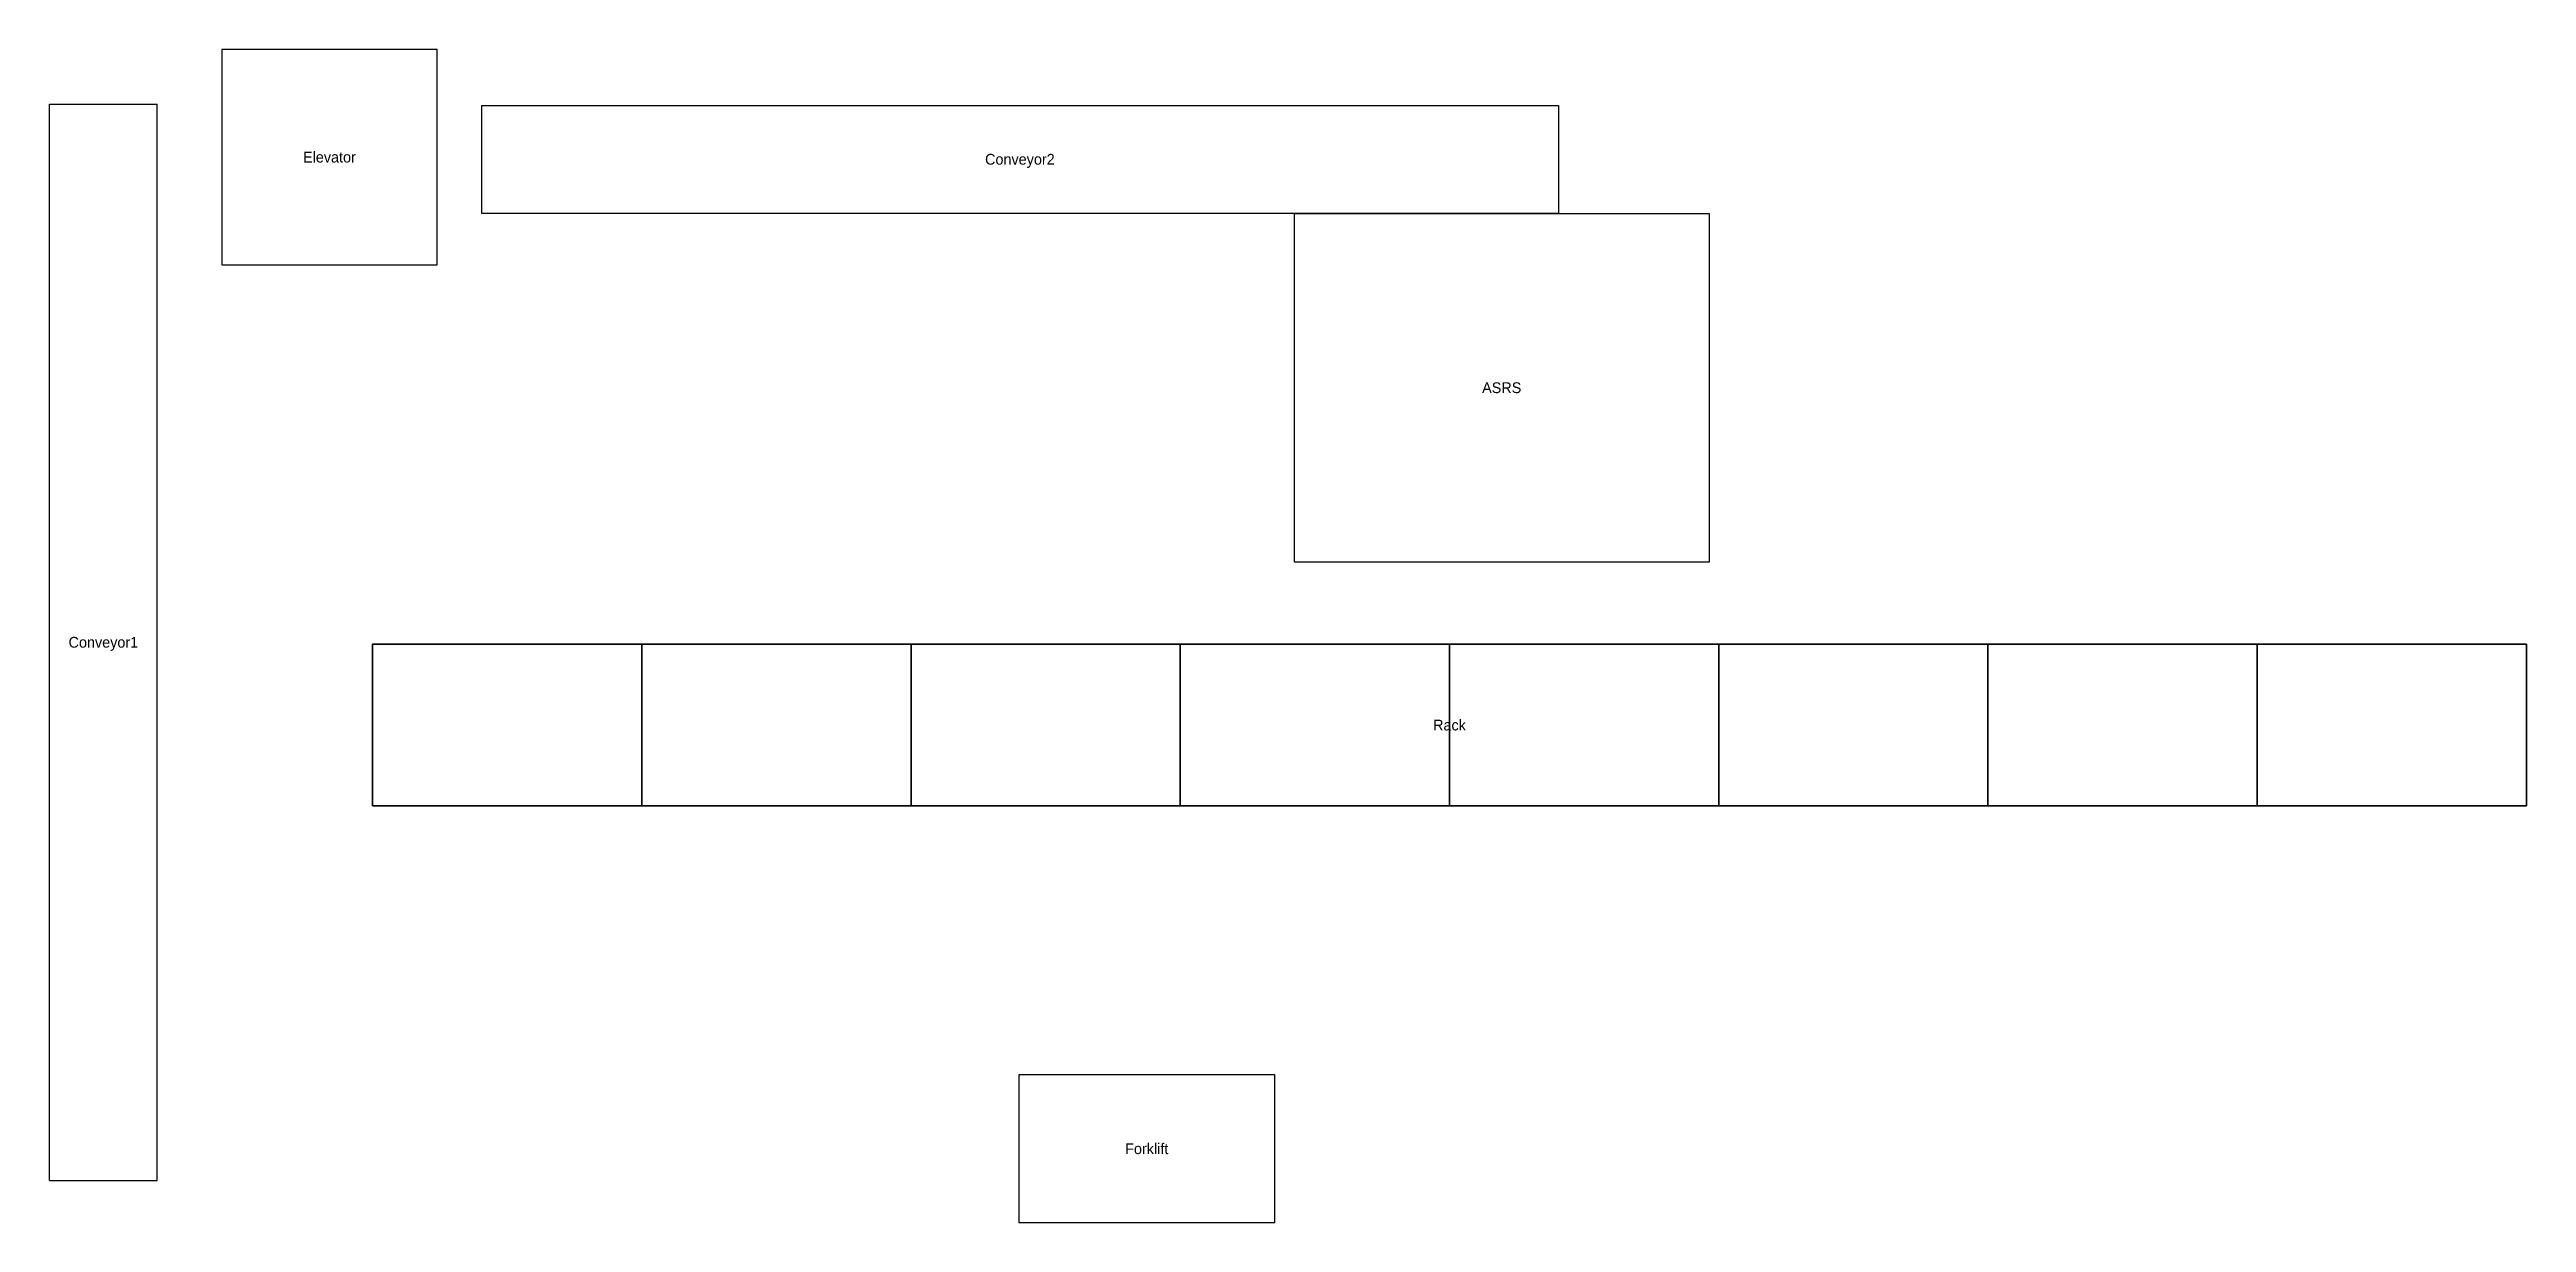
# Model space of a CAD drawing. Extents: x -27 to 16, y -14 to 14.5.
# Drawn here: x -7 to 16, y 3.63 to 14.53 of the extents above; entities that cross this region are included whole.
import ezdxf
from ezdxf.enums import TextEntityAlignment as Align

# ---------------------------------------------------------------- set-up
doc = ezdxf.new("R2010")
doc.units = 0
doc.header["$MEASUREMENT"] = 0
doc.layers.add('FRs', color=7, linetype='CONTINUOUS')
doc.layers.add('TEs', color=7, linetype='CONTINUOUS')

msp = doc.modelspace()

# ---------------------------------------------------------------- texts
at = {"layer": 'FRs', "color": 5}
for s, p in [('Conveyor2', (2.011, 13.506, 3)), ('Conveyor1', (-6.499, 9.019, 1)), ('Rack', (6, 8.25))]:
    msp.add_text(s, height=0.1, dxfattribs=at).set_placement(p, align=Align.MIDDLE_CENTER)
at = {"layer": 'TEs', "color": 1}
for s, p in [('Elevator', (-4.4, 13.526, 0.809)), ('ASRS', (6.485, 11.384)), ('Forklift', (3.189, 4.314))]:
    msp.add_text(s, height=0.1, dxfattribs=at).set_placement(p, align=Align.MIDDLE_CENTER)

# ---------------------------------------------------------------- linework, layer by layer
at = {"layer": 'FRs', "color": 5}
for p, q in [((-6.999, 14.019, 1), (-5.999, 14.019, 1)), ((-6.999, 4.019, 1), (-6.999, 14.019, 1)), ((-5.999, 4.019, 1), (-5.999, 14.019, 1)), ((-2.989, 14.006, 3), (-2.989, 13.006, 3)), ((-2.989, 14.006, 3), (7.011, 14.006, 3)), ((7.011, 14.006, 3), (7.011, 13.006, 3)), ((-2.989, 13.006, 3), (7.011, 13.006, 3)), ((-4, 9), (-1.5, 9)), ((-4, 7.5), (-4, 9)), ((-4, 9, 1.4), (-1.5, 9, 1.4)), ((-4, 7.5, 1.4), (-4, 9, 1.4)), ((-4, 9, 2.8), (-1.5, 9, 2.8)), ((-4, 7.5, 2.8), (-4, 9, 2.8)), ((-4, 9, 4.2), (-1.5, 9, 4.2)), ((-4, 7.5, 4.2), (-4, 9, 4.2)), ((-4, 9, 5.6), (-1.5, 9, 5.6)), ((-4, 7.5, 5.6), (-4, 9, 5.6)), ((-4, 9, 7), (-1.5, 9, 7)), ((-4, 7.5, 7), (-4, 9, 7)), ((-4, 9), (-4, 7.5)), ((16, 9), (-4, 9)), ((-1.5, 9), (-1.5, 7.5)), ((-1.5, 9, 1.4), (-1.5, 7.5, 1.4)), ((-1.5, 9, 2.8), (-1.5, 7.5, 2.8)), ((-1.5, 9, 4.2), (-1.5, 7.5, 4.2)), ((-1.5, 9, 5.6), (-1.5, 7.5, 5.6)), ((-1.5, 9, 7), (-1.5, 7.5, 7)), ((-1.5, 9), (1, 9)), ((-1.5, 7.5), (-1.5, 9)), ((-1.5, 9, 1.4), (1, 9, 1.4)), ((-1.5, 7.5, 1.4), (-1.5, 9, 1.4)), ((-1.5, 9, 2.8), (1, 9, 2.8)), ((-1.5, 7.5, 2.8), (-1.5, 9, 2.8)), ((-1.5, 9, 4.2), (1, 9, 4.2)), ((-1.5, 7.5, 4.2), (-1.5, 9, 4.2)), ((-1.5, 9, 5.6), (1, 9, 5.6)), ((-1.5, 7.5, 5.6), (-1.5, 9, 5.6)), ((-1.5, 9, 7), (1, 9, 7)), ((-1.5, 7.5, 7), (-1.5, 9, 7)), ((1, 9), (1, 7.5)), ((1, 9, 1.4), (1, 7.5, 1.4)), ((1, 9, 2.8), (1, 7.5, 2.8)), ((1, 9, 4.2), (1, 7.5, 4.2)), ((1, 9, 5.6), (1, 7.5, 5.6)), ((1, 9, 7), (1, 7.5, 7)), ((1, 9), (3.5, 9)), ((1, 7.5), (1, 9)), ((1, 9, 1.4), (3.5, 9, 1.4)), ((1, 7.5, 1.4), (1, 9, 1.4)), ((1, 9, 2.8), (3.5, 9, 2.8)), ((1, 7.5, 2.8), (1, 9, 2.8)), ((1, 9, 4.2), (3.5, 9, 4.2)), ((1, 7.5, 4.2), (1, 9, 4.2)), ((1, 9, 5.6), (3.5, 9, 5.6)), ((1, 7.5, 5.6), (1, 9, 5.6)), ((1, 9, 7), (3.5, 9, 7)), ((1, 7.5, 7), (1, 9, 7)), ((3.5, 9), (3.5, 7.5)), ((3.5, 9, 1.4), (3.5, 7.5, 1.4)), ((3.5, 9, 2.8), (3.5, 7.5, 2.8)), ((3.5, 9, 4.2), (3.5, 7.5, 4.2)), ((3.5, 9, 5.6), (3.5, 7.5, 5.6)), ((3.5, 9, 7), (3.5, 7.5, 7)), ((3.5, 9), (6, 9)), ((3.5, 7.5), (3.5, 9)), ((3.5, 9, 1.4), (6, 9, 1.4)), ((3.5, 7.5, 1.4), (3.5, 9, 1.4)), ((3.5, 9, 2.8), (6, 9, 2.8)), ((3.5, 7.5, 2.8), (3.5, 9, 2.8)), ((3.5, 9, 4.2), (6, 9, 4.2)), ((3.5, 7.5, 4.2), (3.5, 9, 4.2)), ((3.5, 9, 5.6), (6, 9, 5.6)), ((3.5, 7.5, 5.6), (3.5, 9, 5.6)), ((3.5, 9, 7), (6, 9, 7)), ((3.5, 7.5, 7), (3.5, 9, 7)), ((6, 9), (6, 7.5)), ((6, 9, 1.4), (6, 7.5, 1.4)), ((6, 9, 2.8), (6, 7.5, 2.8)), ((6, 9, 4.2), (6, 7.5, 4.2)), ((6, 9, 5.6), (6, 7.5, 5.6)), ((6, 9, 7), (6, 7.5, 7)), ((6, 9), (8.5, 9)), ((6, 7.5), (6, 9)), ((6, 9, 1.4), (8.5, 9, 1.4)), ((6, 7.5, 1.4), (6, 9, 1.4)), ((6, 9, 2.8), (8.5, 9, 2.8)), ((6, 7.5, 2.8), (6, 9, 2.8)), ((6, 9, 4.2), (8.5, 9, 4.2)), ((6, 7.5, 4.2), (6, 9, 4.2)), ((6, 9, 5.6), (8.5, 9, 5.6)), ((6, 7.5, 5.6), (6, 9, 5.6)), ((6, 9, 7), (8.5, 9, 7)), ((6, 7.5, 7), (6, 9, 7)), ((8.5, 9), (8.5, 7.5)), ((8.5, 9, 1.4), (8.5, 7.5, 1.4)), ((8.5, 9, 2.8), (8.5, 7.5, 2.8)), ((8.5, 9, 4.2), (8.5, 7.5, 4.2)), ((8.5, 9, 5.6), (8.5, 7.5, 5.6)), ((8.5, 9, 7), (8.5, 7.5, 7)), ((8.5, 9), (11, 9)), ((8.5, 7.5), (8.5, 9)), ((8.5, 9, 1.4), (11, 9, 1.4)), ((8.5, 7.5, 1.4), (8.5, 9, 1.4)), ((8.5, 9, 2.8), (11, 9, 2.8)), ((8.5, 7.5, 2.8), (8.5, 9, 2.8)), ((8.5, 9, 4.2), (11, 9, 4.2)), ((8.5, 7.5, 4.2), (8.5, 9, 4.2)), ((8.5, 9, 5.6), (11, 9, 5.6)), ((8.5, 7.5, 5.6), (8.5, 9, 5.6)), ((8.5, 9, 7), (11, 9, 7)), ((8.5, 7.5, 7), (8.5, 9, 7)), ((11, 9), (11, 7.5)), ((11, 9, 1.4), (11, 7.5, 1.4)), ((11, 9, 2.8), (11, 7.5, 2.8)), ((11, 9, 4.2), (11, 7.5, 4.2)), ((11, 9, 5.6), (11, 7.5, 5.6)), ((11, 9, 7), (11, 7.5, 7)), ((11, 9), (13.5, 9)), ((11, 7.5), (11, 9)), ((11, 9, 1.4), (13.5, 9, 1.4)), ((11, 7.5, 1.4), (11, 9, 1.4)), ((11, 9, 2.8), (13.5, 9, 2.8)), ((11, 7.5, 2.8), (11, 9, 2.8)), ((11, 9, 4.2), (13.5, 9, 4.2)), ((11, 7.5, 4.2), (11, 9, 4.2)), ((11, 9, 5.6), (13.5, 9, 5.6)), ((11, 7.5, 5.6), (11, 9, 5.6)), ((11, 9, 7), (13.5, 9, 7)), ((11, 7.5, 7), (11, 9, 7)), ((13.5, 9), (13.5, 7.5)), ((13.5, 9, 1.4), (13.5, 7.5, 1.4)), ((13.5, 9, 2.8), (13.5, 7.5, 2.8)), ((13.5, 9, 4.2), (13.5, 7.5, 4.2)), ((13.5, 9, 5.6), (13.5, 7.5, 5.6)), ((13.5, 9, 7), (13.5, 7.5, 7)), ((13.5, 9), (16, 9)), ((13.5, 7.5), (13.5, 9)), ((13.5, 9, 1.4), (16, 9, 1.4)), ((13.5, 7.5, 1.4), (13.5, 9, 1.4)), ((13.5, 9, 2.8), (16, 9, 2.8)), ((13.5, 7.5, 2.8), (13.5, 9, 2.8)), ((13.5, 9, 4.2), (16, 9, 4.2)), ((13.5, 7.5, 4.2), (13.5, 9, 4.2)), ((13.5, 9, 5.6), (16, 9, 5.6)), ((13.5, 7.5, 5.6), (13.5, 9, 5.6)), ((13.5, 9, 7), (16, 9, 7)), ((13.5, 7.5, 7), (13.5, 9, 7)), ((16, 9), (16, 7.5)), ((16, 9, 1.4), (16, 7.5, 1.4)), ((16, 9, 2.8), (16, 7.5, 2.8)), ((16, 9, 4.2), (16, 7.5, 4.2)), ((16, 9, 5.6), (16, 7.5, 5.6)), ((16, 9, 7), (16, 7.5, 7)), ((16, 7.5), (16, 9)), ((-1.5, 7.5), (-4, 7.5)), ((-1.5, 7.5, 1.4), (-4, 7.5, 1.4)), ((-1.5, 7.5, 2.8), (-4, 7.5, 2.8)), ((-1.5, 7.5, 4.2), (-4, 7.5, 4.2)), ((-1.5, 7.5, 5.6), (-4, 7.5, 5.6)), ((-1.5, 7.5, 7), (-4, 7.5, 7)), ((-4, 7.5), (16, 7.5)), ((1, 7.5), (-1.5, 7.5)), ((1, 7.5, 1.4), (-1.5, 7.5, 1.4)), ((1, 7.5, 2.8), (-1.5, 7.5, 2.8)), ((1, 7.5, 4.2), (-1.5, 7.5, 4.2)), ((1, 7.5, 5.6), (-1.5, 7.5, 5.6)), ((1, 7.5, 7), (-1.5, 7.5, 7)), ((3.5, 7.5), (1, 7.5)), ((3.5, 7.5, 1.4), (1, 7.5, 1.4)), ((3.5, 7.5, 2.8), (1, 7.5, 2.8)), ((3.5, 7.5, 4.2), (1, 7.5, 4.2)), ((3.5, 7.5, 5.6), (1, 7.5, 5.6)), ((3.5, 7.5, 7), (1, 7.5, 7)), ((6, 7.5), (3.5, 7.5)), ((6, 7.5, 1.4), (3.5, 7.5, 1.4)), ((6, 7.5, 2.8), (3.5, 7.5, 2.8)), ((6, 7.5, 4.2), (3.5, 7.5, 4.2)), ((6, 7.5, 5.6), (3.5, 7.5, 5.6)), ((6, 7.5, 7), (3.5, 7.5, 7)), ((8.5, 7.5), (6, 7.5)), ((8.5, 7.5, 1.4), (6, 7.5, 1.4)), ((8.5, 7.5, 2.8), (6, 7.5, 2.8)), ((8.5, 7.5, 4.2), (6, 7.5, 4.2)), ((8.5, 7.5, 5.6), (6, 7.5, 5.6)), ((8.5, 7.5, 7), (6, 7.5, 7)), ((11, 7.5), (8.5, 7.5)), ((11, 7.5, 1.4), (8.5, 7.5, 1.4)), ((11, 7.5, 2.8), (8.5, 7.5, 2.8)), ((11, 7.5, 4.2), (8.5, 7.5, 4.2)), ((11, 7.5, 5.6), (8.5, 7.5, 5.6)), ((11, 7.5, 7), (8.5, 7.5, 7)), ((13.5, 7.5), (11, 7.5)), ((13.5, 7.5, 1.4), (11, 7.5, 1.4)), ((13.5, 7.5, 2.8), (11, 7.5, 2.8)), ((13.5, 7.5, 4.2), (11, 7.5, 4.2)), ((13.5, 7.5, 5.6), (11, 7.5, 5.6)), ((13.5, 7.5, 7), (11, 7.5, 7)), ((16, 7.5), (13.5, 7.5)), ((16, 7.5, 1.4), (13.5, 7.5, 1.4)), ((16, 7.5, 2.8), (13.5, 7.5, 2.8)), ((16, 7.5, 4.2), (13.5, 7.5, 4.2)), ((16, 7.5, 5.6), (13.5, 7.5, 5.6)), ((16, 7.5, 7), (13.5, 7.5, 7)), ((-6.999, 4.019, 1), (-5.999, 4.019, 1))]:
    msp.add_line(p, q, dxfattribs=at)
at = {"layer": 'TEs', "color": 1}
for p, q in [((-5.4, 14.526, 0.809), (-5.4, 12.526, 0.809)), ((-3.4, 14.526, 0.809), (-5.4, 14.526, 0.809)), ((-3.4, 12.526, 0.809), (-3.4, 14.526, 0.809)), ((4.557, 13), (4.557, 9.767)), ((8.413, 13), (4.557, 13)), ((8.413, 9.767), (8.413, 13)), ((-5.4, 12.526, 0.809), (-3.4, 12.526, 0.809)), ((4.557, 9.767), (8.413, 9.767)), ((2, 5), (2, 3.629)), ((4.378, 5), (2, 5)), ((4.378, 3.629), (4.378, 5)), ((2, 3.629), (4.378, 3.629))]:
    msp.add_line(p, q, dxfattribs=at)

msp.set_redraw_order([(e.dxf.handle, doc.entitydb.next_handle()) for e in msp.query("TEXT MTEXT ATTDEF DIMENSION ARC_DIMENSION")])  # texts and dimensions are drawn at this point

doc.saveas('drawing.dxf')
